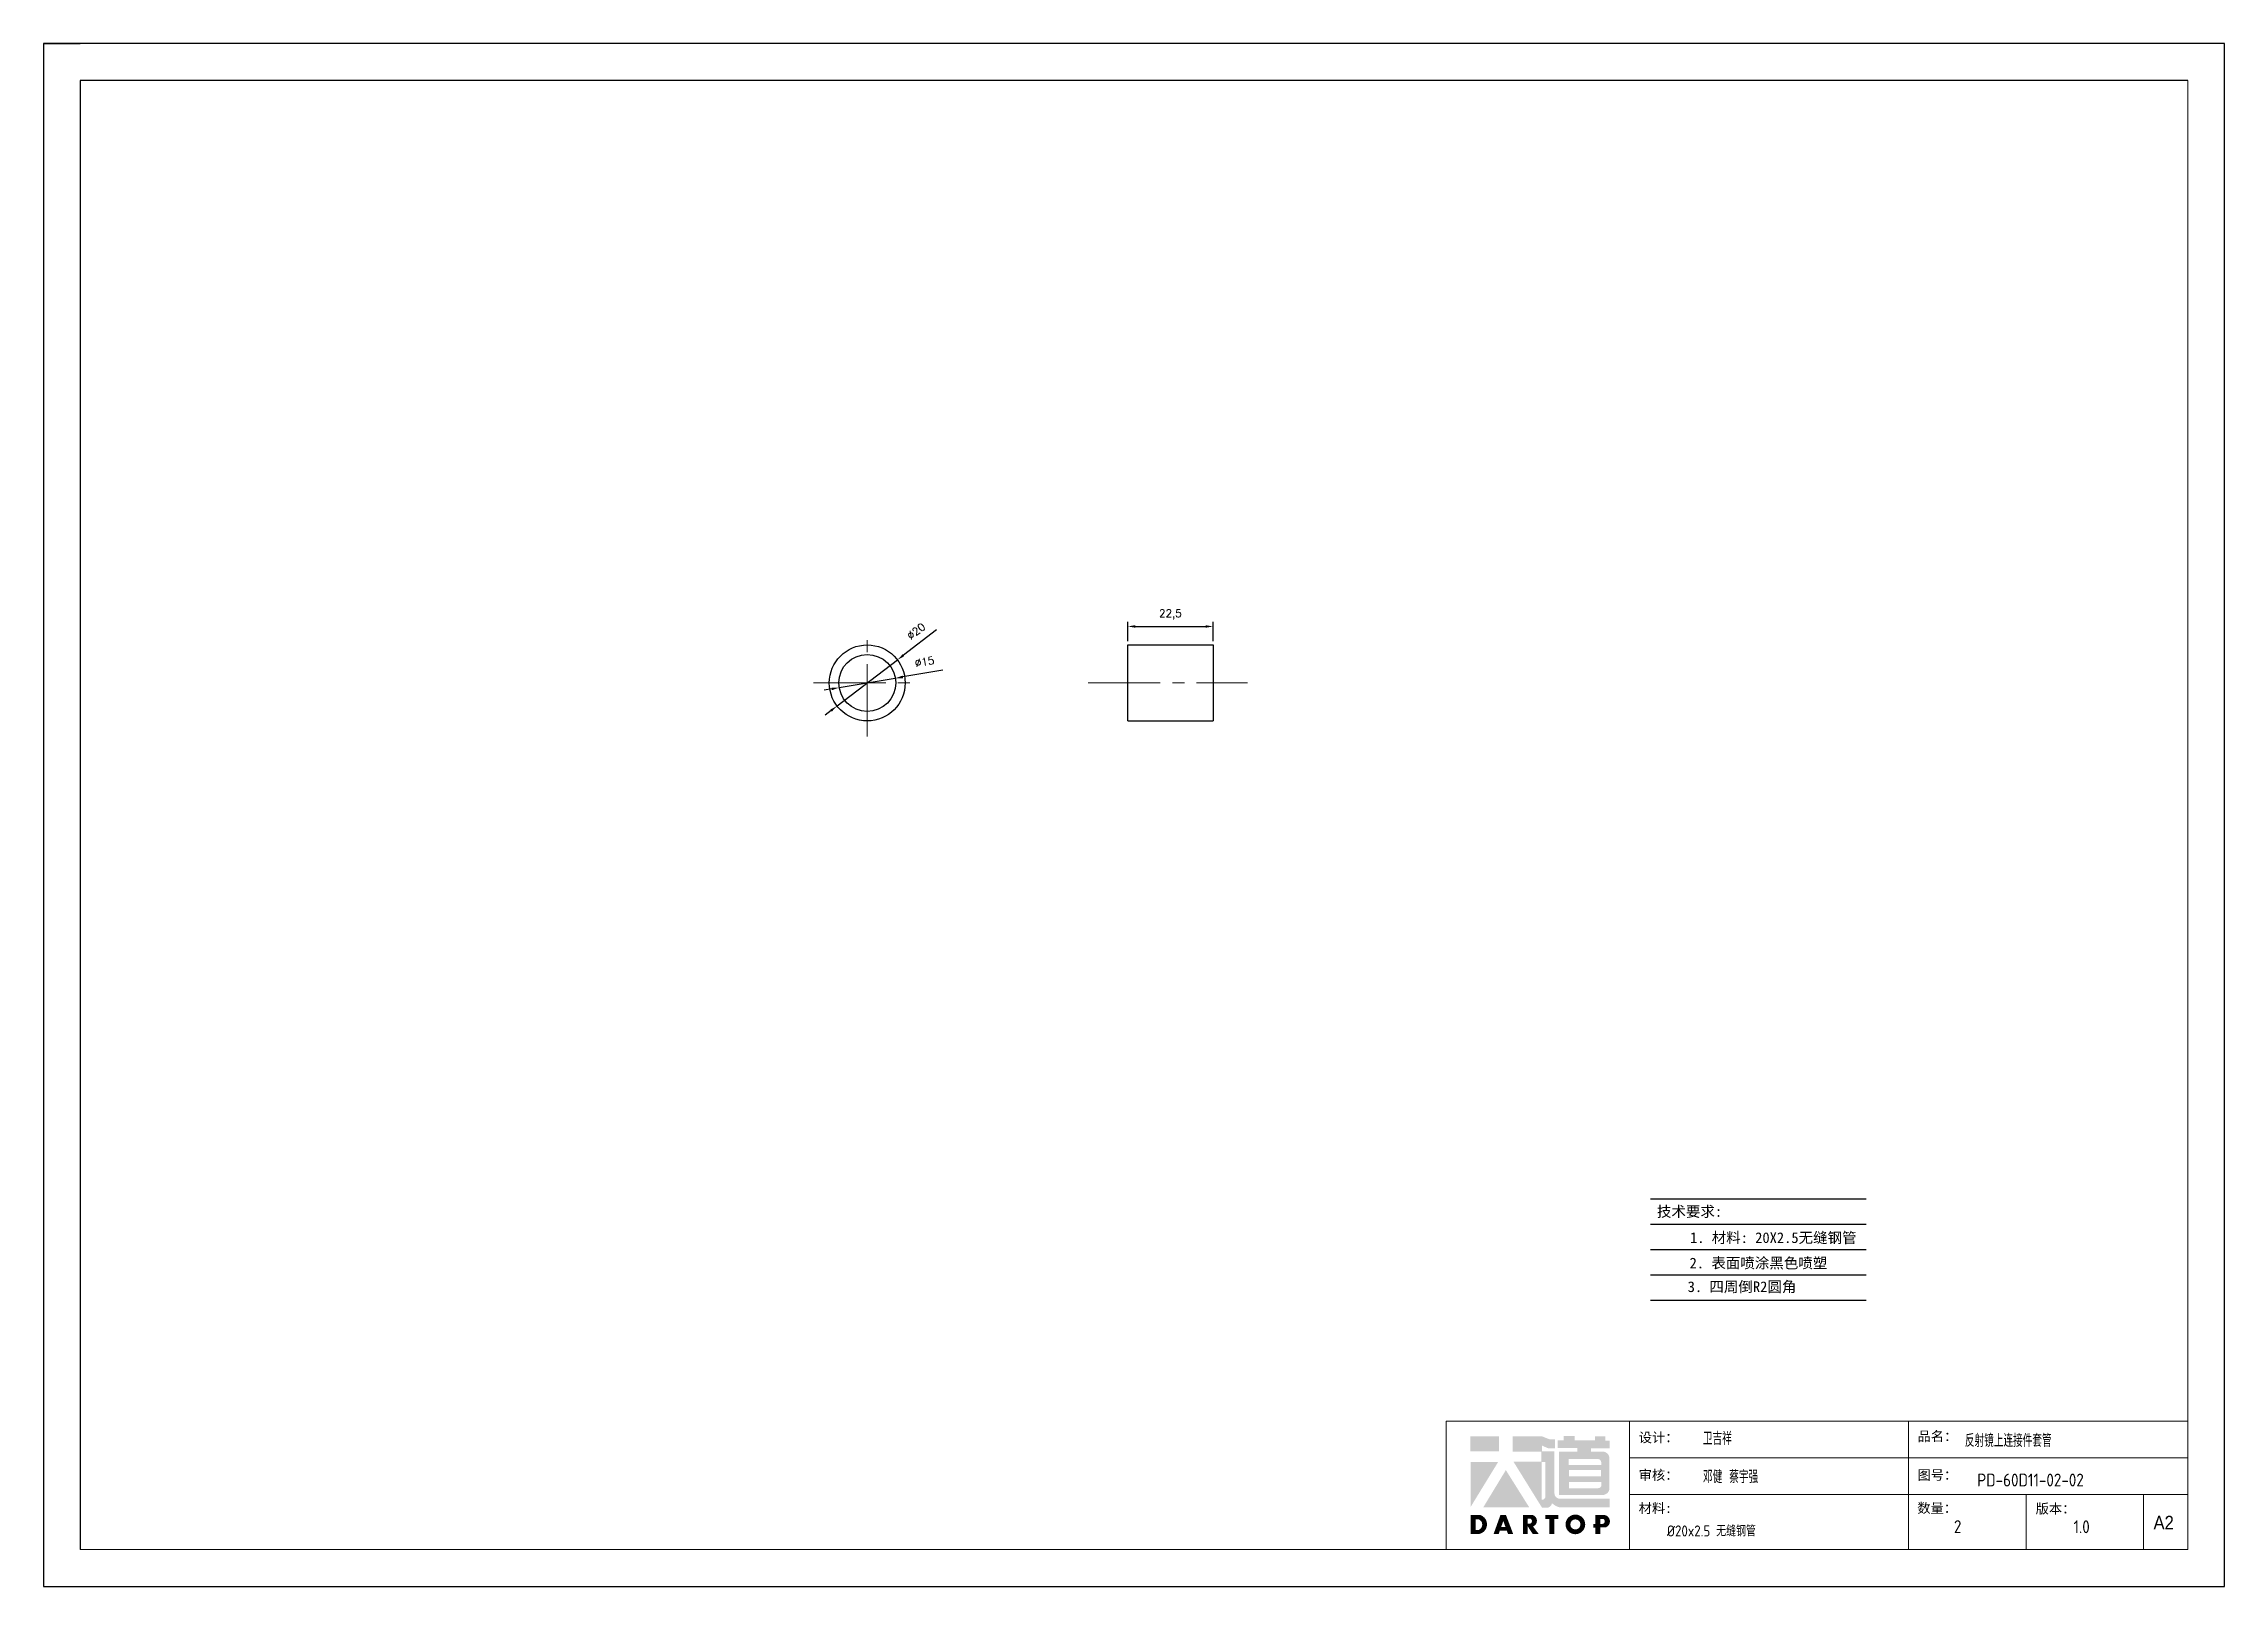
# Model space of a CAD drawing. Header units: millimetres. Extents: x -30327 to 34858, y 4015 to 75103.
# Drawn here: x -4046 to -3471, y 52753 to 53159 of the extents above; entities that cross this region are included whole.
import ezdxf
from ezdxf.enums import TextEntityAlignment as Align

# ---------------------------------------------------------------- set-up
doc = ezdxf.new("R2010")
doc.units = ezdxf.units.MM
doc.linetypes.add('CENTER2', pattern=[28.575, 19.05, -3.175, 3.175, -3.175])
for name, color, linetype, lineweight in [('A-TITLEBLOCK', 7, 'Continuous', 18), ('cen', 1, 'CENTER2', 9), ('dim', 2, 'Continuous', 9)]:
    doc.layers.add(name, color=color, linetype=linetype, lineweight=lineweight)
doc.layers.add('print', color=30, linetype='Continuous')
doc.styles.add('GB', font='GBENOR.SHX', dxfattribs={"bigfont": 'gbcbig.shx'})
doc.styles.add('HZ', font='')
doc.styles.add('SLDTEXTSTYLE0', font='simfang.ttf', dxfattribs={"bigfont": 'bigfont'})
doc.styles.add('SLDTEXTSTYLE1', font='Gothic.ttf', dxfattribs={"width": 0.913})
doc.styles.get("Standard").update_dxf_attribs({"font": 'txt', "bigfont": 'gbcbig.shx'})
doc.styles.get('HZ').set_extended_font_data('SimSun')
doc.dimstyles.new('mini', dxfattribs={"dimtxt": 2, "dimasz": 2, "dimexe": 1.25, "dimexo": 1, "dimgap": 2, "dimtad": 1, "dimtxsty": 'Standard', "dimcen": 2.5, "dimadec": 0, "dimazin": 0, "dimtfac": 1, "dimtmove": 0, "dimatfit": 3, "dimfxl": 0, "dimarcsym": 0})

msp = doc.modelspace()

# ---------------------------------------------------------------- texts
at = {"style": 'HZ'}
for s, height, p in [('技术要求:', 2.80269, (-3611.8448, 52851.4722)), ('1. 材料: 20X2.5无缝钢管', 2.802686, (-3589.7653, 52844.5687)), ('2. 表面喷涂黑色喷塑  ', 2.802686, (-3591.7656, 52837.8956)), ('3. 四周倒R2圆角', 2.80269, (-3598.0089, 52831.6508))]:
    msp.add_text(s, height=height, dxfattribs=at).set_placement(p, align=Align.MIDDLE_CENTER)

# ---------------------------------------------------------------- blocks, each defined once
blk = doc.blocks.new('*D1000')
at = {"layer": 'Defpoints', "color": 0}
for p in [(-3820.63, 52996.79), (-3836.53, 52984.65)]:
    blk.add_point(p, dxfattribs=at)
at = {"layer": 'dim', "color": 0, "lineweight": -2}
for p, q in [((-3810.3, 53004.68), (-3819.04, 52998.01)), ((-3836.53, 52984.65), (-3820.63, 52996.79)), ((-3838.11, 52983.43), (-3839.7, 52982.22))]:
    blk.add_line(p, q, dxfattribs=at)
at = {"layer": 'dim', "color": 0}
for points in [[(-3819.25, 52998.27), (-3818.84, 52997.74), (-3820.63, 52996.79)], [(-3838.32, 52983.7), (-3837.91, 52983.17), (-3836.53, 52984.65)]]:
    blk.add_solid(points, dxfattribs=at)
at = {"layer": 'dim', "color": 0, "insert": (-3815.7, 53004.34), "char_height": 2, "attachment_point": 5, "rotation": 37.38323}
blk.add_mtext('∅20', dxfattribs=at)
blk = doc.blocks.new('*D1001')
at = {"layer": 'Defpoints', "color": 0}
for p in [(-3737.42, 53005.59), (-3759.92, 53000.72), (-3737.42, 53000.72)]:
    blk.add_point(p, dxfattribs=at)
at = {"layer": 'dim', "color": 0, "lineweight": -2}
for p, q in [((-3759.92, 53001.72), (-3759.92, 53006.84)), ((-3757.92, 53005.59), (-3739.42, 53005.59)), ((-3737.42, 53001.72), (-3737.42, 53006.84))]:
    blk.add_line(p, q, dxfattribs=at)
at = {"layer": 'dim', "color": 0}
for points in [[(-3757.92, 53005.93), (-3757.92, 53005.26), (-3759.92, 53005.59)], [(-3739.42, 53005.93), (-3739.42, 53005.26), (-3737.42, 53005.59)]]:
    blk.add_solid(points, dxfattribs=at)
at = {"layer": 'dim', "color": 0, "insert": (-3748.67, 53008.76), "char_height": 2, "attachment_point": 5}
blk.add_mtext('22,5', dxfattribs=at)
blk = doc.blocks.new('*D1002')
at = {"layer": 'Defpoints', "color": 0}
for p in [(-3821.18, 52991.97), (-3835.97, 52989.47)]:
    blk.add_point(p, dxfattribs=at)
at = {"layer": 'dim', "color": 0, "lineweight": -2}
for p, q in [((-3835.97, 52989.47), (-3821.18, 52991.97)), ((-3808.69, 52994.08), (-3819.21, 52992.3)), ((-3837.95, 52989.14), (-3839.92, 52988.8))]:
    blk.add_line(p, q, dxfattribs=at)
at = {"layer": 'dim', "color": 0}
for points in [[(-3819.27, 52992.63), (-3819.16, 52991.97), (-3821.18, 52991.97)], [(-3838, 52989.47), (-3837.89, 52988.81), (-3835.97, 52989.47)]]:
    blk.add_solid(points, dxfattribs=at)
at = {"layer": 'dim', "color": 0, "insert": (-3813.47, 52996.31), "char_height": 2, "attachment_point": 5, "rotation": 9.58671}
blk.add_mtext('∅15', dxfattribs=at)
blk = doc.blocks.new('Dartop Logo')
at = {"true_color": 0xc40018}
h = blk.add_hatch(color=12, dxfattribs=at)
h.set_gradient(color1=(196, 0, 24), color2=(196, 0, 24), tint=1)
h.paths.add_polyline_path([(30.39, -3.87), (33.08, -5.04), (35.99, -5.04), (35.99, -1.19), (33.59, -1.19), (30.46, 0.05), (17.94, 0.05), (17.94, -6.46), (30.12, -6.46), (30.12, -6.59), (30.12, -10.75), (18.31, -10.75), (30.46, -30.31), (32.87, -30.31, 0.279375), (34.63, -28.6), (34.63, -28.51), (34.84, -28.51, 0.143145), (38.15, -30.2), (59.27, -30.2), (59.27, -26.49), (38.06, -26.49, -0.414214), (35.75, -24.18), (35.75, -6.26), (30.39, -6.26)])
h.paths.add_polyline_path([(30.25, -10.84), (31.8, -10.84), (31.8, -26.02, -0.088936), (30.9, -26.94), (30.24, -26.94)], flags=16)
h = blk.add_hatch(color=12, dxfattribs=at)
h.set_gradient(color1=(196, 0, 24), color2=(196, 0, 24), tint=1)
h.paths.add_polyline_path([(59.24, -1.73), (57.36, -1.73), (57.36, 0.06), (53.06, 0.06), (53.06, -1.64), (44.29, -1.64), (44.29, 0.15), (39.7, 0.15), (39.7, -1.67), (37.16, -1.67), (37.16, -4.97), (45.54, -4.97), (45.54, -6.42), (37.73, -6.42), (37.73, -24.88), (56.26, -24.88, 0.414214), (59.15, -21.99), (59.15, -9.35, 0.414214), (56.26, -6.46), (51.36, -6.46), (51.36, -5.03), (59.24, -5.03)])
h.paths.add_polyline_path([(54.21, -9.59, -0.414214), (55.66, -11.04), (55.66, -12.1), (41.79, -12.1), (41.79, -9.59)], flags=16)
h.paths.add_polyline_path([(55.57, -14.33), (55.57, -17.01), (41.88, -17.01), (41.88, -14.33)], flags=16)
h.paths.add_polyline_path([(55.75, -19.43), (55.75, -20.57, -0.414214), (54.3, -22.02), (41.88, -22.02), (41.88, -19.43)], flags=16)
h = blk.add_hatch(color=12, dxfattribs=at)
h.set_gradient(color1=(196, 0, 24), color2=(196, 0, 24), tint=1)
h.paths.add_polyline_path([(12.18, 0), (0, 0), (0, -6.37), (12.18, -6.37)])
h = blk.add_hatch(color=12, dxfattribs=at)
h.set_gradient(color1=(196, 0, 24), color2=(196, 0, 24), tint=1)
h.paths.add_polyline_path([(11.79, -10.83), (0.03, -10.83), (0.03, -30.03)])
h = blk.add_hatch(color=12, dxfattribs=at)
h.set_gradient(color1=(196, 0, 24), color2=(196, 0, 24), tint=1)
h.paths.add_polyline_path([(15.05, -14.31), (5.44, -30.15), (25.01, -30.15)])
at = {"true_color": 0x646464}
h = blk.add_hatch(color=251, dxfattribs=at)
h.set_gradient(color1=(100, 100, 100), color2=(100, 100, 100), tint=1)
h.paths.add_polyline_path([(4.15, -33.43), (0.11, -33.43), (0.11, -41.5), (3.51, -41.5, 0.793016)])
h.paths.add_polyline_path([(3.57, -39.73), (2.16, -39.73), (2.16, -35.19), (3.42, -35.19, -0.671361)], flags=16)
h = blk.add_hatch(color=251, dxfattribs=at)
h.set_gradient(color1=(100, 100, 100), color2=(100, 100, 100), tint=1)
h.paths.add_polyline_path([(15.08, -33.36), (12.78, -33.36), (9.82, -41.51), (12, -41.51), (12.51, -40.06), (15.46, -40.06), (15.99, -41.52), (18.19, -41.52)])
h.paths.add_polyline_path([(14.9, -38.51), (13.07, -38.51), (13.97, -35.95)], flags=16)
h = blk.add_hatch(color=251, dxfattribs=at)
h.set_gradient(color1=(100, 100, 100), color2=(100, 100, 100), tint=1)
h.paths.add_polyline_path([(26.27, -33.36), (22.3, -33.36), (22.3, -41.51), (24.4, -41.51), (24.4, -38.28), (26.55, -41.54), (29.09, -41.54), (26.61, -38.3, 0.744055)])
h.paths.add_polyline_path([(24.38, -37.08), (24.38, -34.94), (25.32, -34.94, -0.796809), (25.3, -37.08)], flags=16)
h = blk.add_hatch(color=251, dxfattribs=at)
h.set_gradient(color1=(100, 100, 100), color2=(100, 100, 100), tint=1)
h.paths.add_polyline_path([(37.44, -33.4), (31.88, -33.4), (31.88, -35.16), (33.61, -35.16), (33.61, -41.52), (35.69, -41.52), (35.69, -35.16), (37.44, -35.16)])
h = blk.add_hatch(color=251, dxfattribs=at)
h.set_gradient(color1=(100, 100, 100), color2=(100, 100, 100), tint=1)
h.paths.add_polyline_path([(40.46, -37.41, 1), (48.83, -37.41, 1)])
h.paths.add_polyline_path([(46.8, -37.41, -1), (42.5, -37.41, -1)], flags=16)
h = blk.add_hatch(color=251, dxfattribs=at)
h.set_gradient(color1=(100, 100, 100), color2=(100, 100, 100), tint=1)
h.paths.add_polyline_path([(56.85, -33.38), (56.73, -33.38), (53.19, -33.38), (53.19, -37.19), (52.26, -37.19), (52.26, -38.73), (53.18, -38.73), (53.18, -41.5), (55.24, -41.5), (55.24, -38.72), (57.51, -38.72, 0.812304)])
h.paths.add_polyline_path([(55.21, -37.18), (55.21, -35.05), (56.39, -35.05, -0.778213), (56.27, -37.18)], flags=16)
blk = doc.blocks.new('DT-A2-TITLE')
for p, q in [((594, 420), (0, 420)), ((0, 420), (0, 420)), ((0, 420), (0, 0)), ((0, 420), (10, 420)), ((594, 0), (594, 420)), ((10, 410), (10, 10)), ((584, 410), (10, 410))]:
    blk.add_line(p, q)
at = {"layer": 'A-TITLEBLOCK', "color": 7}
for p, q in [((584, 410), (584, 10)), ((594, 0), (594, 297)), ((382, 10), (382, 45)), ((584, 45), (382, 45)), ((432, 45), (432, 10)), ((508, 45), (508, 10)), ((584, 35), (432, 35)), ((432, 25), (584.08, 25)), ((540, 10), (540, 25)), ((572, 10), (572, 25)), ((10, 10), (584, 10)), ((0, 0), (594, 0))]:
    blk.add_line(p, q, dxfattribs=at)
at = {"layer": 'A-TITLEBLOCK', "xscale": 0.6400000000000001, "yscale": 0.6400000000000001, "zscale": 0.6400000000000001}
blk.add_blockref('Dartop Logo', (388.65, 40.81), dxfattribs=at)
at = {"style": 'GB'}
for tag, p, height in [('#设计', (451.96, 38.52), 3.5), ('#品名', (523.32, 37.95), 3.5), ('#审核', (451.99, 28.1), 3.5), ('#图号', (526.67, 27.2), 3.5), ('#数量', (520.33, 14.51), 3.5), ('#版本', (552.92, 14.47), 3.5), ('#材料说明', (442.15, 13.59), 3)]:
    blk.add_attdef(tag, p, '', height=height, dxfattribs=at)
at = {"layer": 'A-TITLEBLOCK', "color": 7, "attachment_point": 1}
for s, insert, char_height, style in [('设计：', (434.47, 41.87), 2.646, 'SLDTEXTSTYLE0'), ('品名：', (510.43, 42.19), 2.646, 'SLDTEXTSTYLE0'), ('审核：', (434.47, 31.64), 2.646, 'SLDTEXTSTYLE0'), ('图号：', (510.4, 31.66), 2.646, 'SLDTEXTSTYLE0'), ('材料:', (434.47, 22.62), 2.646, 'SLDTEXTSTYLE0'), ('数量：', (510.35, 22.64), 2.646, 'SLDTEXTSTYLE0'), ('版本：', (542.59, 22.48), 2.646, 'SLDTEXTSTYLE0'), ('A2', (574.7, 19.21), 3.704, 'SLDTEXTSTYLE1')]:
    blk.add_mtext(s, dxfattribs=dict(at, insert=insert, char_height=char_height, style=style))

# ---------------------------------------------------------------- dimensions: what is measured, and where the dimension line sits
at = {"layer": 'dim'}
dim = msp.add_linear_dim(base=(-3737.4215, 53005.5937), p1=(-3759.9215, 53000.7197), p2=(-3737.4215, 53000.7197), dimstyle='mini', dxfattribs=at)
dim.commit()
dim.dimension.update_dxf_attribs({"geometry": '*D1001', "text_midpoint": (-3748.6715, 53008.7604)})
for p1, p2, picture, middle in [((-3836.525, 52984.6483), (-3820.6332, 52996.7911), '*D1000', (-3815.7006, 53004.3356)), ((-3835.9743, 52989.4706), (-3821.1838, 52991.9687), '*D1002', (-3813.4665, 52996.3147))]:
    dim = msp.add_diameter_dim_2p(p1=p1, p2=p2, dimstyle='mini', dxfattribs=at)
    dim.commit()
    dim.dimension.update_dxf_attribs({"geometry": picture, "text_midpoint": middle})

# ---------------------------------------------------------------- linework, layer by layer
for p, q in [((-3759.9215, 53000.7197), (-3737.4215, 53000.7197)), ((-3759.9215, 52980.7197), (-3759.9215, 53000.7197)), ((-3737.4215, 53000.7197), (-3737.4215, 52980.7197)), ((-3759.9215, 52980.7197), (-3737.4215, 52980.7197)), ((-3759.9215, 52980.7197), (-3759.9215, 52980.7197))]:
    msp.add_line(p, q)
for radius in [10, 7.5]:
    msp.add_circle((-3828.5791, 52990.7197), radius)
at = {"layer": 'cen'}
for p, q in [((-3828.5791, 52976.5788), (-3828.5791, 53004.8606)), ((-3842.72, 52990.7197), (-3814.4382, 52990.7197)), ((-3770.3799, 52990.7197), (-3728.3582, 52990.7197))]:
    msp.add_line(p, q, dxfattribs=at)
at = {"layer": 'Defpoints'}
for p, q in [((-3622.1666, 52854.84), (-3565.331, 52854.84)), ((-3622.1666, 52848.167), (-3565.331, 52848.167)), ((-3622.1666, 52848.167), (-3565.331, 52848.167)), ((-3622.1666, 52841.4939), (-3565.331, 52841.4939)), ((-3622.1666, 52834.8209), (-3565.331, 52834.8209)), ((-3622.1666, 52828.1478), (-3565.331, 52828.1478))]:
    msp.add_line(p, q, dxfattribs=at)
at = {"layer": 'print'}
msp.add_lwpolyline([(-4045.6712, 52752.7093), (-3470.8693, 52752.7093), (-3470.8693, 53159.1349), (-4045.6712, 53159.1349)], close=True, dxfattribs=at)

# ---------------------------------------------------------------- block references
at = {"xscale": 0.9676800000000001, "yscale": 0.9676800000000001, "zscale": 0.9676800000000001}
msp.add_blockref('DT-A2-TITLE', (-4045.6712, 52752.7093), dxfattribs=at).add_auto_attribs({'#设计': '卫吉祥', '#审核': '邓健 蔡宇强', '#材料说明': '%%C20x2.5 无缝钢管', '#品名': '反射镜上连接件套管', '#图号': 'PD-60D11-02-02', '#数量': '2', '#版本': '1.0'})

msp.set_redraw_order([(e.dxf.handle, doc.entitydb.next_handle()) for e in msp.query("TEXT MTEXT ATTDEF DIMENSION ARC_DIMENSION")])  # texts and dimensions are drawn at this point

doc.saveas('drawing.dxf')
